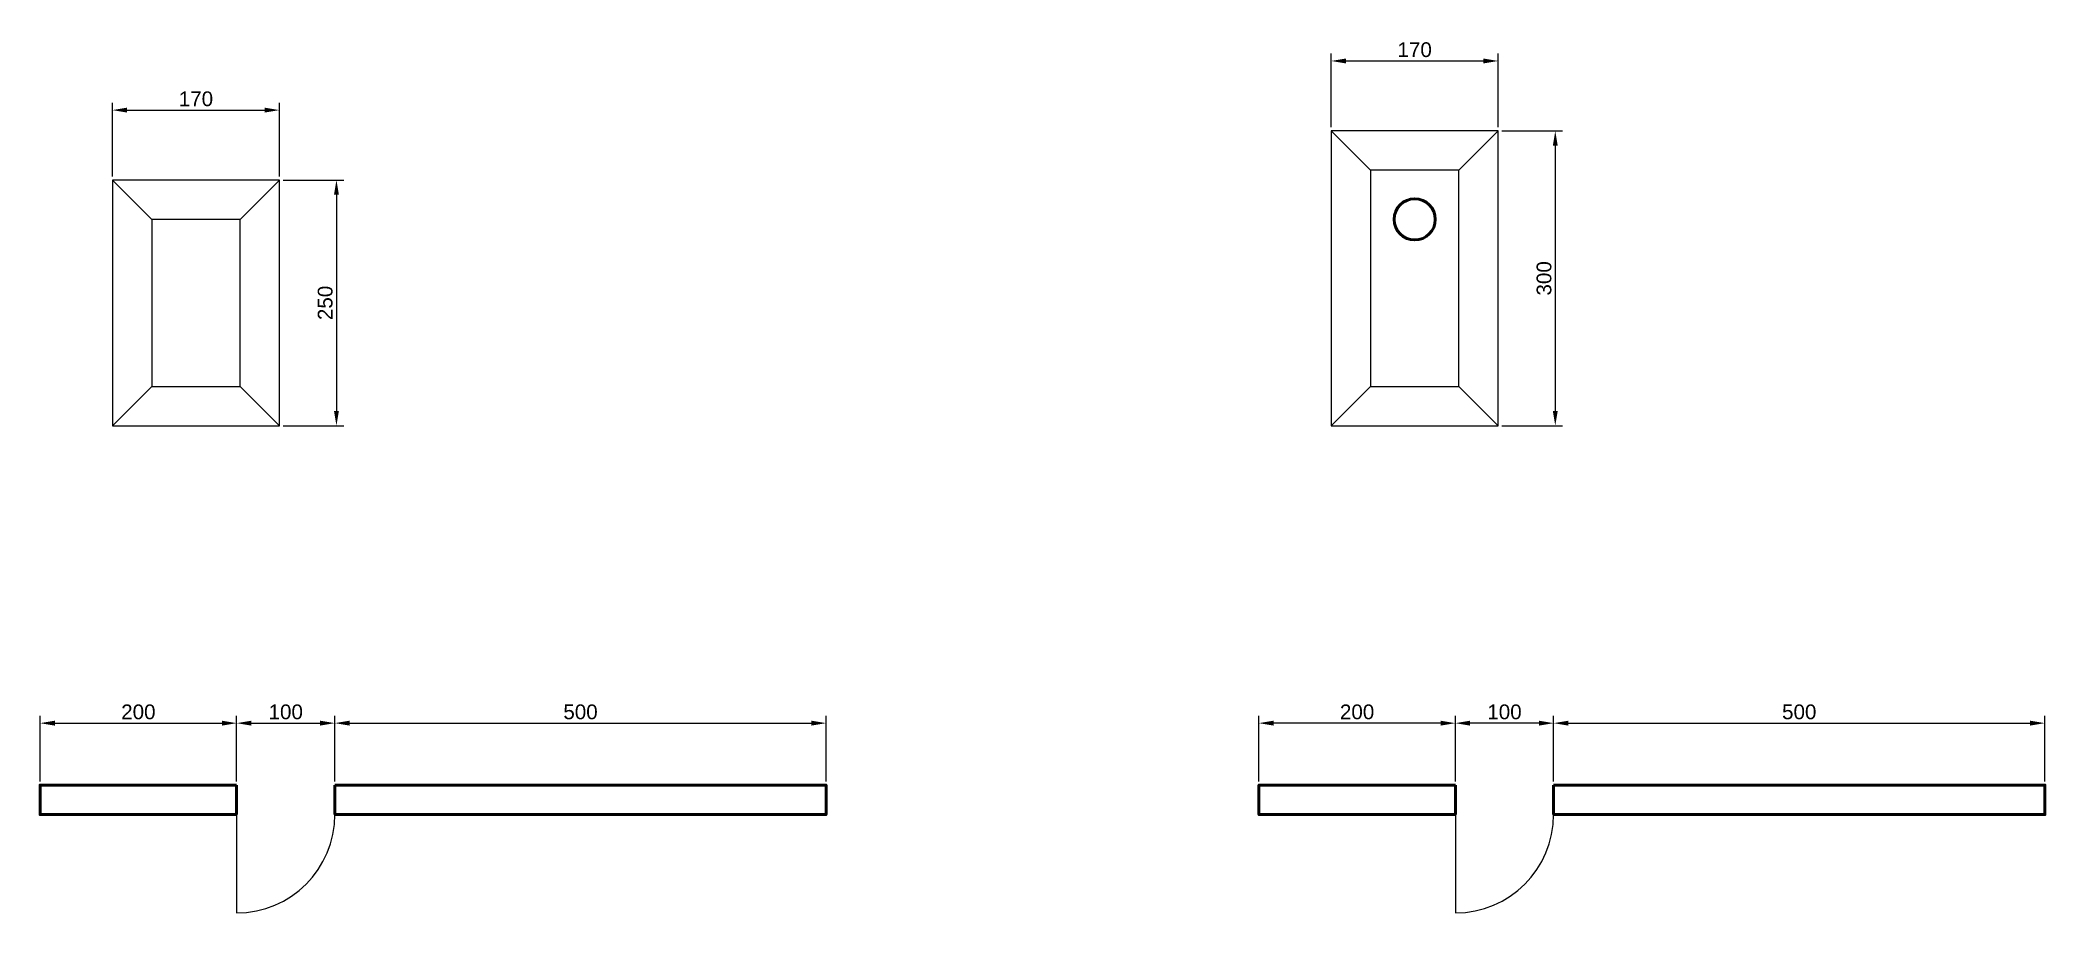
# Model space of a CAD drawing. Header units: centimetres. Extents: x 97323 to 265699, y 20741 to 39605.
# Drawn here: x 205438 to 207479, y 32864 to 33752 of the extents above; entities that cross this region are included whole.
import ezdxf

# ---------------------------------------------------------------- set-up
doc = ezdxf.new("R2010")
doc.units = ezdxf.units.CM
doc.header["$LTSCALE"] = 10
doc.header["$PDMODE"] = 35
doc.header["$PDSIZE"] = 30
doc.layers.add('01-FORT-4', color=70, linetype='Continuous', lineweight=50)
doc.layers.add('02-FIN-2', color=201, linetype='Continuous', lineweight=15)
doc.layers.add('087-COTATION', color=7, linetype='Continuous', lineweight=5, true_color=0xda1616)
doc.styles.get("Standard").update_dxf_attribs({"font": 'arial.ttf'})
doc.dimstyles.new('Echelle 1 méca', dxfattribs={"dimscale": 6, "dimtxt": 2.5, "dimasz": 2.5, "dimexe": 1.25, "dimexo": 0.625, "dimtad": 1, "dimtoh": 1, "dimtxsty": 'Standard', "dimcen": 0, "dimadec": 0, "dimazin": 0, "dimtp": 0.02, "dimtm": 0.02, "dimtfac": 1, "dimtofl": 0, "dimtmove": 0, "dimatfit": 3, "dimfxl": 1, "dimarcsym": 0})

msp = doc.modelspace()

# ---------------------------------------------------------------- blocks, each defined once
blk = doc.blocks.new('*D28')
at = {"layer": '087-COTATION', "color": 0, "lineweight": -2, "transparency": 16777216}
for p, q in [((205512.1, 33613.1), (205512.1, 33688)), ((205682.1, 33613.1), (205682.1, 33688)), ((205527.1, 33680.5), (205667.1, 33680.5))]:
    blk.add_line(p, q, dxfattribs=at)
at = {"layer": '087-COTATION', "color": 0, "transparency": 16777216}
for points in [[(205527.1, 33683), (205527.1, 33678), (205512.1, 33680.5)], [(205667.1, 33683), (205667.1, 33678), (205682.1, 33680.5)]]:
    blk.add_solid(points, dxfattribs=at)
at = {"layer": 'Defpoints', "color": 0, "transparency": 16777216}
for p in [(205682.1, 33680.5), (205512.1, 33609.3), (205682.1, 33609.3)]:
    blk.add_point(p, dxfattribs=at)
at = {"layer": '087-COTATION', "color": 0, "transparency": 16777216, "insert": (205597.1, 33691.9), "char_height": 15, "attachment_point": 5}
blk.add_mtext('170', dxfattribs=at)
blk = doc.blocks.new('*D29')
at = {"layer": '087-COTATION', "color": 0, "lineweight": -2, "transparency": 16777216}
for p, q in [((205685.8, 33609.3), (205747.6, 33609.3)), ((205740.1, 33594.3), (205740.1, 33374.3)), ((205685.8, 33359.3), (205747.6, 33359.3))]:
    blk.add_line(p, q, dxfattribs=at)
at = {"layer": '087-COTATION', "color": 0, "transparency": 16777216}
for points in [[(205737.6, 33594.3), (205742.6, 33594.3), (205740.1, 33609.3)], [(205737.6, 33374.3), (205742.6, 33374.3), (205740.1, 33359.3)]]:
    blk.add_solid(points, dxfattribs=at)
at = {"layer": 'Defpoints', "color": 0, "transparency": 16777216}
for p in [(205682.1, 33609.3), (205682.1, 33359.3), (205740.1, 33359.3)]:
    blk.add_point(p, dxfattribs=at)
at = {"layer": '087-COTATION', "color": 0, "transparency": 16777216, "insert": (205728.7, 33484.3), "char_height": 15, "attachment_point": 5, "rotation": 90}
blk.add_mtext('250', dxfattribs=at)
blk = doc.blocks.new('*D30')
at = {"layer": '087-COTATION', "color": 0, "lineweight": -2, "transparency": 16777216}
for p, q in [((206752.5, 33663.1), (206752.5, 33738)), ((206767.5, 33730.5), (206907.5, 33730.5)), ((206922.5, 33663.1), (206922.5, 33738))]:
    blk.add_line(p, q, dxfattribs=at)
at = {"layer": '087-COTATION', "color": 0, "transparency": 16777216}
for points in [[(206767.5, 33733), (206767.5, 33728), (206752.5, 33730.5)], [(206907.5, 33733), (206907.5, 33728), (206922.5, 33730.5)]]:
    blk.add_solid(points, dxfattribs=at)
at = {"layer": 'Defpoints', "color": 0, "transparency": 16777216}
for p in [(206922.5, 33730.5), (206752.5, 33659.3), (206922.5, 33659.3)]:
    blk.add_point(p, dxfattribs=at)
at = {"layer": '087-COTATION', "color": 0, "transparency": 16777216, "insert": (206837.5, 33741.9), "char_height": 15, "attachment_point": 5}
blk.add_mtext('170', dxfattribs=at)
blk = doc.blocks.new('*D31')
at = {"layer": '087-COTATION', "color": 0, "lineweight": -2, "transparency": 16777216}
for p, q in [((206926.3, 33659.3), (206988.1, 33659.3)), ((206980.6, 33644.3), (206980.6, 33374.3)), ((206926.3, 33359.3), (206988.1, 33359.3))]:
    blk.add_line(p, q, dxfattribs=at)
at = {"layer": '087-COTATION', "color": 0, "transparency": 16777216}
for points in [[(206978.1, 33644.3), (206983.1, 33644.3), (206980.6, 33659.3)], [(206978.1, 33374.3), (206983.1, 33374.3), (206980.6, 33359.3)]]:
    blk.add_solid(points, dxfattribs=at)
at = {"layer": 'Defpoints', "color": 0, "transparency": 16777216}
for p in [(206922.5, 33659.3), (206922.5, 33359.3), (206980.6, 33359.3)]:
    blk.add_point(p, dxfattribs=at)
at = {"layer": '087-COTATION', "color": 0, "transparency": 16777216, "insert": (206969.2, 33509.3), "char_height": 15, "attachment_point": 5, "rotation": 90}
blk.add_mtext('300', dxfattribs=at)
blk = doc.blocks.new('*D42')
at = {"layer": '087-COTATION', "color": 0, "lineweight": -2, "transparency": 16777216}
for p, q in [((205438.5, 32997.4), (205438.5, 33064.2)), ((205453.5, 33056.7), (205623.5, 33056.7)), ((205638.5, 32997.4), (205638.5, 33064.2))]:
    blk.add_line(p, q, dxfattribs=at)
at = {"layer": '087-COTATION', "color": 0, "transparency": 16777216}
for points in [[(205453.5, 33059.2), (205453.5, 33054.2), (205438.5, 33056.7)], [(205623.5, 33059.2), (205623.5, 33054.2), (205638.5, 33056.7)]]:
    blk.add_solid(points, dxfattribs=at)
at = {"layer": 'Defpoints', "color": 0, "transparency": 16777216}
for p in [(205638.5, 33056.7), (205438.5, 32993.6), (205638.5, 32993.6)]:
    blk.add_point(p, dxfattribs=at)
at = {"layer": '087-COTATION', "color": 0, "transparency": 16777216, "insert": (205538.5, 33068.1), "char_height": 15, "attachment_point": 5}
blk.add_mtext('200', dxfattribs=at)
blk = doc.blocks.new('*D43')
at = {"layer": '087-COTATION', "color": 0, "lineweight": -2, "transparency": 16777216}
for p, q in [((205638.5, 32997.4), (205638.5, 33064.2)), ((205653.5, 33056.7), (205723.5, 33056.7)), ((205738.5, 32997.4), (205738.5, 33064.2))]:
    blk.add_line(p, q, dxfattribs=at)
at = {"layer": '087-COTATION', "color": 0, "transparency": 16777216}
for points in [[(205653.5, 33059.2), (205653.5, 33054.2), (205638.5, 33056.7)], [(205723.5, 33059.2), (205723.5, 33054.2), (205738.5, 33056.7)]]:
    blk.add_solid(points, dxfattribs=at)
at = {"layer": 'Defpoints', "color": 0, "transparency": 16777216}
for p in [(205738.5, 33056.7), (205638.5, 32993.6), (205738.5, 32993.6)]:
    blk.add_point(p, dxfattribs=at)
at = {"layer": '087-COTATION', "color": 0, "transparency": 16777216, "insert": (205688.5, 33068.1), "char_height": 15, "attachment_point": 5}
blk.add_mtext('100', dxfattribs=at)
blk = doc.blocks.new('*D44')
at = {"layer": '087-COTATION', "color": 0, "lineweight": -2, "transparency": 16777216}
for p, q in [((205738.5, 32997.4), (205738.5, 33064.2)), ((205753.5, 33056.7), (206223.5, 33056.7)), ((206238.5, 32997.4), (206238.5, 33064.2))]:
    blk.add_line(p, q, dxfattribs=at)
at = {"layer": '087-COTATION', "color": 0, "transparency": 16777216}
for points in [[(205753.5, 33059.2), (205753.5, 33054.2), (205738.5, 33056.7)], [(206223.5, 33059.2), (206223.5, 33054.2), (206238.5, 33056.7)]]:
    blk.add_solid(points, dxfattribs=at)
at = {"layer": 'Defpoints', "color": 0, "transparency": 16777216}
for p in [(206238.5, 33056.7), (205738.5, 32993.6), (206238.5, 32993.6)]:
    blk.add_point(p, dxfattribs=at)
at = {"layer": '087-COTATION', "color": 0, "transparency": 16777216, "insert": (205988.5, 33068.1), "char_height": 15, "attachment_point": 5}
blk.add_mtext('500', dxfattribs=at)
blk = doc.blocks.new('*D45')
at = {"layer": '087-COTATION', "color": 0, "lineweight": -2, "transparency": 16777216}
for p, q in [((206878.9, 32997.4), (206878.9, 33064.2)), ((206963.9, 33056.7), (206893.9, 33056.7)), ((206978.9, 32997.4), (206978.9, 33064.2))]:
    blk.add_line(p, q, dxfattribs=at)
at = {"layer": '087-COTATION', "color": 0, "transparency": 16777216}
for points in [[(206893.9, 33059.2), (206893.9, 33054.2), (206878.9, 33056.7)], [(206963.9, 33059.2), (206963.9, 33054.2), (206978.9, 33056.7)]]:
    blk.add_solid(points, dxfattribs=at)
at = {"layer": 'Defpoints', "color": 0, "transparency": 16777216}
for p in [(206878.9, 33056.7), (206878.9, 32993.6), (206978.9, 32993.6)]:
    blk.add_point(p, dxfattribs=at)
at = {"layer": '087-COTATION', "color": 0, "transparency": 16777216, "insert": (206928.9, 33068.1), "char_height": 15, "attachment_point": 5}
blk.add_mtext('100', dxfattribs=at)
blk = doc.blocks.new('*D46')
at = {"layer": '087-COTATION', "color": 0, "lineweight": -2, "transparency": 16777216}
for p, q in [((206678.9, 32997.4), (206678.9, 33064.2)), ((206863.9, 33056.7), (206693.9, 33056.7)), ((206878.9, 32997.4), (206878.9, 33064.2))]:
    blk.add_line(p, q, dxfattribs=at)
at = {"layer": '087-COTATION', "color": 0, "transparency": 16777216}
for points in [[(206693.9, 33059.2), (206693.9, 33054.2), (206678.9, 33056.7)], [(206863.9, 33059.2), (206863.9, 33054.2), (206878.9, 33056.7)]]:
    blk.add_solid(points, dxfattribs=at)
at = {"layer": 'Defpoints', "color": 0, "transparency": 16777216}
for p in [(206678.9, 33056.7), (206678.9, 32993.6), (206878.9, 32993.6)]:
    blk.add_point(p, dxfattribs=at)
at = {"layer": '087-COTATION', "color": 0, "transparency": 16777216, "insert": (206778.9, 33068.1), "char_height": 15, "attachment_point": 5}
blk.add_mtext('200', dxfattribs=at)
blk = doc.blocks.new('*D47')
at = {"layer": '087-COTATION', "color": 0, "lineweight": -2, "transparency": 16777216}
for p, q in [((206978.9, 32997.4), (206978.9, 33064.2)), ((206993.9, 33056.7), (207463.9, 33056.7)), ((207478.9, 32997.4), (207478.9, 33064.2))]:
    blk.add_line(p, q, dxfattribs=at)
at = {"layer": '087-COTATION', "color": 0, "transparency": 16777216}
for points in [[(206993.9, 33059.2), (206993.9, 33054.2), (206978.9, 33056.7)], [(207463.9, 33059.2), (207463.9, 33054.2), (207478.9, 33056.7)]]:
    blk.add_solid(points, dxfattribs=at)
at = {"layer": 'Defpoints', "color": 0, "transparency": 16777216}
for p in [(207478.9, 33056.7), (206978.9, 32993.6), (207478.9, 32993.6)]:
    blk.add_point(p, dxfattribs=at)
at = {"layer": '087-COTATION', "color": 0, "transparency": 16777216, "insert": (207228.9, 33068.1), "char_height": 15, "attachment_point": 5}
blk.add_mtext('500', dxfattribs=at)

# ---------------------------------------------------------------- dimensions: what is measured, and where the dimension line sits
at = {"layer": '087-COTATION'}
for base, p1, p2, picture, middle in [((206922.527, 33730.479), (206752.527, 33659.323), (206922.527, 33659.323), '*D30', (206837.527, 33741.888)), ((205682.079, 33680.479), (205512.079, 33609.323), (205682.079, 33609.323), '*D28', (205597.079, 33691.888)), ((205638.487, 33056.697), (205438.487, 32993.638), (205638.487, 32993.638), '*D42', (205538.487, 33068.106)), ((206878.935, 33056.697), (206978.935, 32993.638), (206878.935, 32993.638), '*D45', (206928.935, 33068.106))]:
    dim = msp.add_linear_dim(base=base, p1=p1, p2=p2, dimstyle='Echelle 1 méca', dxfattribs=at)
    dim.commit()
    dim.dimension.update_dxf_attribs({"geometry": picture, "text_midpoint": middle})
for base, p1, p2, picture, middle in [((206980.591, 33359.323), (206922.527, 33659.323), (206922.527, 33359.323), '*D31', (206969.177, 33509.323)), ((205740.143, 33359.323), (205682.079, 33609.323), (205682.079, 33359.323), '*D29', (205728.734, 33484.323))]:
    dim = msp.add_linear_dim(base=base, p1=p1, p2=p2, angle=90, dimstyle='Echelle 1 méca', dxfattribs=at)
    dim.commit()
    dim.dimension.update_dxf_attribs({"geometry": picture, "text_midpoint": middle})
for base, p1, p2, picture, middle in [((205738.487, 33056.697), (205638.487, 32993.638), (205738.487, 32993.638), '*D43', (205688.487, 33068.106)), ((206238.487, 33056.697), (205738.487, 32993.638), (206238.487, 32993.638), '*D44', (205988.487, 33068.106)), ((206678.935, 33056.697), (206878.935, 32993.638), (206678.935, 32993.638), '*D46', (206778.935, 33068.106)), ((207478.935, 33056.697), (206978.935, 32993.638), (207478.935, 32993.638), '*D47', (207228.935, 33068.106))]:
    dim = msp.add_linear_dim(base=base, p1=p1, p2=p2, dimstyle='Echelle 1 méca', override={"dimtmove": 1}, dxfattribs=at)
    dim.commit()
    dim.dimension.update_dxf_attribs({"geometry": picture, "text_midpoint": middle})

# ---------------------------------------------------------------- linework, layer by layer
at = {"layer": '01-FORT-4'}
for p, q in [((205638.487, 32963.638), (205638.487, 32993.638)), ((205738.487, 32963.638), (205738.487, 32993.638)), ((206878.935, 32963.638), (206878.935, 32993.638)), ((206978.935, 32963.638), (206978.935, 32993.638))]:
    msp.add_line(p, q, dxfattribs=at)
for points in [[(205638.487, 32993.638), (205438.487, 32993.638), (205438.487, 32963.638), (205638.487, 32963.638)], [(205738.487, 32963.638), (206238.487, 32963.638), (206238.487, 32993.638), (205738.487, 32993.638)], [(206878.935, 32993.638), (206678.935, 32993.638), (206678.935, 32963.638), (206878.935, 32963.638)], [(206978.935, 32963.638), (207478.935, 32963.638), (207478.935, 32993.638), (206978.935, 32993.638)]]:
    msp.add_lwpolyline(points, dxfattribs=at)
msp.add_circle((206837.527, 33569.323), 20.953, dxfattribs=at)
at = {"layer": '02-FIN-2'}
for p, q in [((206792.527, 33619.323), (206752.527, 33659.323)), ((206882.527, 33619.323), (206922.527, 33659.323)), ((205552.079, 33569.323), (205512.079, 33609.323)), ((205642.079, 33569.323), (205682.079, 33609.323)), ((205552.079, 33399.323), (205512.079, 33359.323)), ((205642.079, 33399.323), (205682.079, 33359.323)), ((206792.527, 33399.323), (206752.527, 33359.323)), ((206882.527, 33399.323), (206922.527, 33359.323)), ((205638.487, 32963.638), (205638.487, 32863.638)), ((206878.935, 32963.638), (206878.935, 32863.638))]:
    msp.add_line(p, q, dxfattribs=at)
for points in [[(206752.527, 33359.323), (206922.527, 33359.323), (206922.527, 33659.323), (206752.527, 33659.323)], [(205512.079, 33359.323), (205682.079, 33359.323), (205682.079, 33609.323), (205512.079, 33609.323)], [(206792.527, 33399.323), (206882.527, 33399.323), (206882.527, 33619.323), (206792.527, 33619.323)], [(205552.079, 33399.323), (205642.079, 33399.323), (205642.079, 33569.323), (205552.079, 33569.323)]]:
    msp.add_lwpolyline(points, close=True, dxfattribs=at)
for centre in [(205638.487, 32963.638), (206878.935, 32963.638)]:
    msp.add_arc(centre, 100, 270, 0, dxfattribs=at)

msp.set_redraw_order([(e.dxf.handle, doc.entitydb.next_handle()) for e in msp.query("TEXT MTEXT ATTDEF DIMENSION ARC_DIMENSION")])  # texts and dimensions are drawn at this point

doc.saveas('drawing.dxf')
